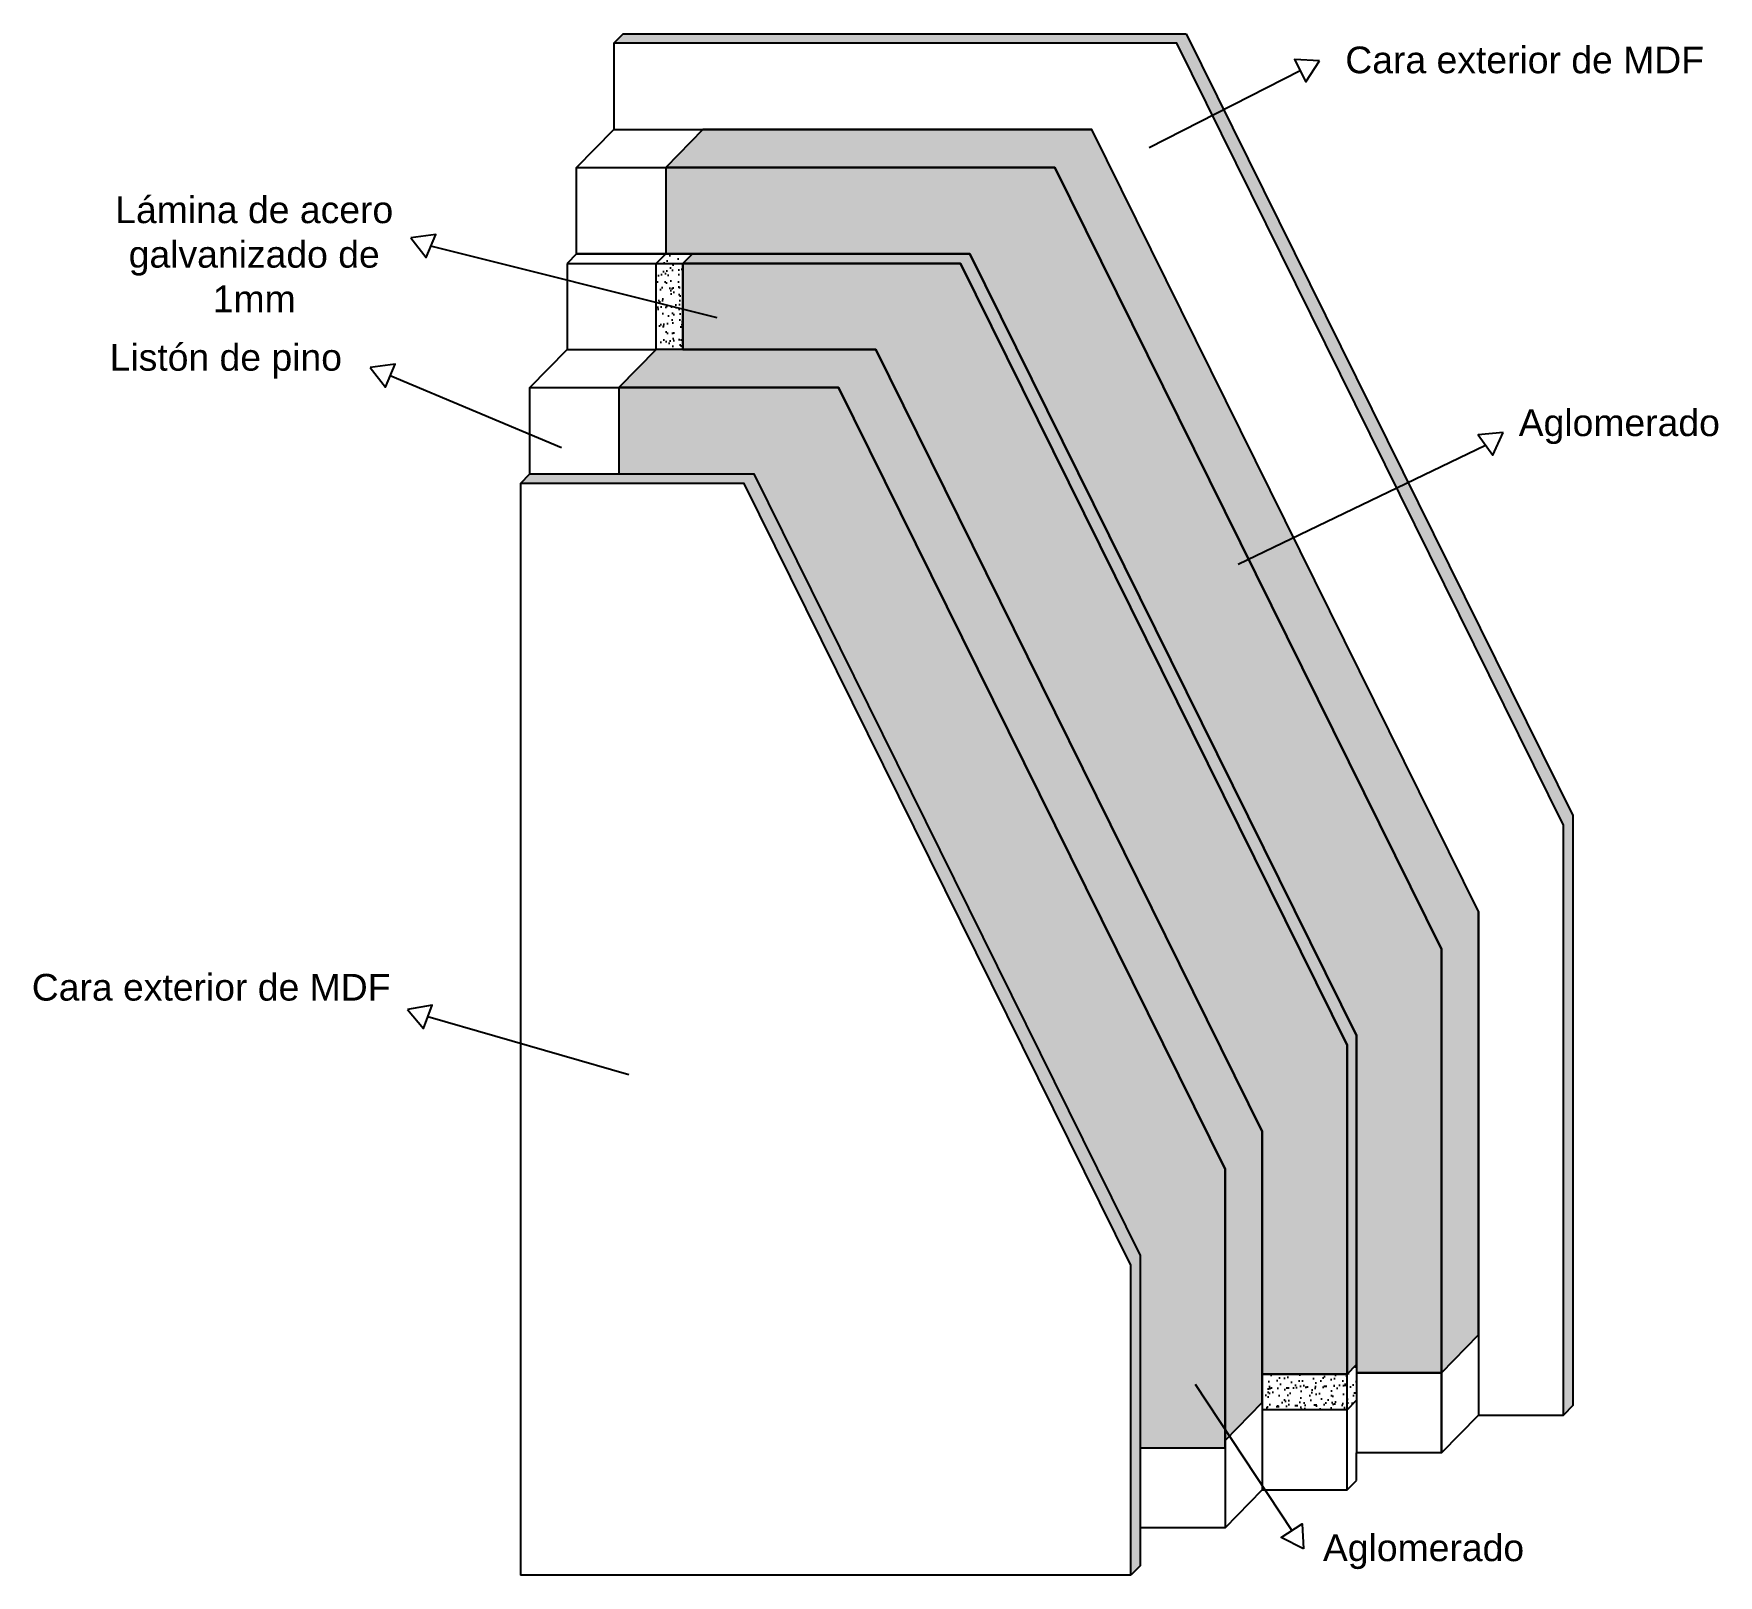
# Model space of a CAD drawing. Header units: millimetres. Extents: x 375 to 19686, y 637 to 5744.
# Drawn here: x 9623 to 11515, y 1000 to 2732 of the extents above; entities that cross this region are included whole.
import ezdxf

# ---------------------------------------------------------------- set-up
doc = ezdxf.new("R2010")
doc.units = ezdxf.units.MM
doc.layers.add('Capa1', color=252, linetype='Continuous')
doc.styles.get("Standard").update_dxf_attribs({"font": 'txt.shx'})
pattern_1 = [(37.5, (2869.454, 0), (-0.48001, 14.682397), [0, -11.5824, 0, -12.954, 0, -12.3825]), (7.5, (2869.454, 0), (13.4857, 21.504753), [0, -6.2484, 0, -10.4394, 0, -4.0005]), (327.5, (2860.082, 0), (23.729771, 0.043116), [0, -3.81, 0, -13.716, 0, -17.907]), (317.5, (2860.082, 0), (22.906694, 6.68788), [0, -1.905, 0, -8.9916, 0, -10.287])]

msp = doc.modelspace()

# ---------------------------------------------------------------- texts
at = {"char_height": 30, "attachment_point": 1}
for s, insert, width in [('{\\fArial|b0|i0|c0|p34;Cara exterior de MDF}', (11095.859, 2717.483), 427.02956), ('\\pxqc;{\\fArial|b0|i0|c0|p34;Lámina de acero galvanizado de 1mm}', (9708.292, 2549.097), 324.27196), ('{\\fArial|b0|i0|c0|p34;Listón de pino}', (9708.031, 2383.356), 297.52201), ('{\\fArial|b0|i0|c0|p34;Aglomerado}', (11290.598, 2309.877), 480.78931), ('{\\fArial|b0|i0|c0|p34;Cara exterior de MDF}', (9620.597, 1675.666), 427.02956), ('{\\fArial|b0|i0|c0|p34;Aglomerado}', (11070.728, 1045.926), 480.78931)]:
    msp.add_mtext(s, dxfattribs=dict(at, insert=insert, width=width))

# ---------------------------------------------------------------- hatches: boundary and pattern name
at = {"true_color": 0x636466}
h = msp.add_hatch(dxfattribs=at)
h.set_pattern_fill('BRASS', color=251, angle=45)
h.paths.add_polyline_path([(10674.312, 2484.776), (10362.538, 2484.776), (10351.888, 2473.941), (10663.662, 2473.941), (11097.858, 1595.581), (11097.858, 1225.857), (11108.507, 1236.697), (11108.507, 1606.416)])
at = {"true_color": 0x939598}
h = msp.add_hatch(dxfattribs=at)
h.set_pattern_fill('BRASS', color=252)
h.paths.add_polyline_path([(10351.888, 2377.031), (10351.888, 2473.941), (10663.662, 2473.941), (11097.858, 1595.581), (11097.858, 1225.857), (11002.609, 1225.857), (11002.609, 1498.671), (10568.414, 2377.031)])
at = {"true_color": 0x636466}
h = msp.add_hatch(dxfattribs=at)
h.set_pattern_fill('AR-SAND', color=251, scale=0.3, angle=45)
h.paths.add_polyline_path([(11108.507, 1236.697), (11097.858, 1225.857), (11097.858, 1185.861), (11097.867, 1185.861), (11108.507, 1196.692)])
h = msp.add_hatch(dxfattribs=at)
h.set_pattern_fill('AR-SAND', color=251, scale=0.3, angle=45)
h.paths.add_polyline_path([(11097.858, 1225.857), (11002.609, 1225.857), (11002.609, 1185.857), (11097.858, 1185.861)])
at = {"layer": 'Capa1'}
for points in [[(10917.243, 2731.944), (11351.439, 1853.584), (11351.439, 1190.882), (11340.789, 1180.047), (11340.789, 1842.749), (10906.593, 2721.108), (10274.323, 2721.108), (10284.973, 2731.944)], [(10854.926, 1000), (10854.926, 1348.413), (10420.731, 2226.773), (10169.454, 2226.773), (10180.104, 2237.609), (10431.381, 2237.609), (10865.576, 1359.249), (10865.576, 1010.836)]]:
    msp.add_hatch(color=256, dxfattribs=at).paths.add_polyline_path(points)
h = msp.add_hatch(dxfattribs=at)
h.set_pattern_fill('AR-SAND', color=256, scale=0.3, style=0)
h.set_pattern_definition(pattern_1)
h.paths.add_polyline_path([(10374.323, 2624.199), (10332.538, 2581.686), (10769.561, 2581.686), (11203.756, 1703.326), (11203.756, 1227.534), (11245.54, 1270.047), (11245.54, 1745.839), (10811.345, 2624.199)])
h = msp.add_hatch(dxfattribs=at)
h.set_pattern_fill('AR-SAND', color=256, scale=0.3, style=0)
h.set_pattern_definition([(37.5, (2890.346, 21.257), (-0.48001, 14.682397), [0, -11.5824, 0, -12.954, 0, -12.3825]), (7.5, (2890.346, 21.257), (13.4857, 21.504753), [0, -6.2484, 0, -10.4394, 0, -4.0005]), (327.5, (2880.974, 21.257), (23.729771, 0.043116), [0, -3.81, 0, -13.716, 0, -17.907]), (317.5, (2880.974, 21.257), (22.906694, 6.68788), [0, -1.905, 0, -8.9916, 0, -10.287])])
h.paths.add_polyline_path([(10674.312, 2484.776), (11108.507, 1606.416), (11108.507, 1227.534), (11203.756, 1227.534), (11203.756, 1703.326), (10769.561, 2581.686), (10332.538, 2581.686), (10332.538, 2484.776)])
at = {"layer": 'Capa1', "true_color": 0x636466}
h = msp.add_hatch(dxfattribs=at)
h.set_pattern_fill('AR-SAND', color=251, scale=0.3, angle=45)
h.paths.add_polyline_path([(10362.538, 2484.776), (10332.538, 2484.776), (10321.888, 2473.941), (10351.888, 2473.941)])
h = msp.add_hatch(dxfattribs=at)
h.set_pattern_fill('AR-SAND', color=251, scale=0.3)
h.paths.add_polyline_path([(10321.888, 2377.031), (10351.888, 2377.031), (10351.888, 2473.941), (10321.888, 2473.941)])
at = {"layer": 'Capa1'}
h = msp.add_hatch(dxfattribs=at)
h.set_pattern_fill('AR-SAND', color=256, scale=0.3, style=0)
h.set_pattern_definition(pattern_1)
h.paths.add_polyline_path([(10321.888, 2377.031), (10280.104, 2334.518), (10526.629, 2334.518), (10960.825, 1456.158), (10960.825, 1151.514), (11002.609, 1194.027), (11002.609, 1498.671), (10568.414, 2377.031)])
h = msp.add_hatch(dxfattribs=at)
h.set_pattern_fill('AR-SAND', color=256, scale=0.3, style=0)
h.set_pattern_definition([(37.5, (6281.066, 384.66), (-0.48001, 14.682397), [0, -11.5824, 0, -12.954, 0, -12.3825]), (7.5, (6281.066, 384.66), (13.4857, 21.50475), [0, -6.2484, 0, -10.4394, 0, -4.0005]), (327.5, (6271.693, 384.66), (23.72977, 0.043116), [0, -3.81, 0, -13.716, 0, -17.907]), (317.5, (6271.693, 384.66), (22.90669, 6.68788), [0, -1.905, 0, -8.9916, 0, -10.287])])
h.paths.add_polyline_path([(10280.104, 2334.518), (10280.104, 2237.609), (10431.381, 2237.609), (10865.576, 1359.249), (10865.576, 1143.344), (10960.825, 1143.344), (10960.825, 1456.158), (10526.629, 2334.518)])

# ---------------------------------------------------------------- linework, layer by layer
for p, q in [((10274.323, 2721.108), (10274.323, 2624.199)), ((10875.38, 2604.186), (11045.121, 2690.429)), ((10232.538, 2581.686), (10274.323, 2624.199)), ((10274.323, 2624.199), (10811.345, 2624.199)), ((10232.538, 2484.776), (10232.538, 2581.686)), ((10232.538, 2581.686), (10332.538, 2581.686)), ((10390.523, 2412.538), (10068.859, 2493.276)), ((10232.538, 2484.776), (10221.888, 2473.941)), ((10321.888, 2473.941), (10332.538, 2484.776)), ((10351.888, 2473.941), (10362.538, 2484.776)), ((10221.888, 2473.941), (10321.888, 2473.941)), ((10221.888, 2473.941), (10221.888, 2377.031)), ((10321.888, 2377.031), (10321.888, 2473.941)), ((10321.888, 2473.941), (10351.888, 2473.941)), ((10351.888, 2473.941), (10351.888, 2377.031)), ((10180.104, 2334.518), (10221.888, 2377.031)), ((10221.888, 2377.031), (10321.888, 2377.031)), ((10215.594, 2266.846), (10023.123, 2347.584)), ((10280.104, 2334.518), (10300.996, 2355.775)), ((10180.104, 2237.609), (10180.104, 2334.518)), ((10180.104, 2334.518), (10280.104, 2334.518)), ((10180.104, 2334.518), (10215.104, 2334.518)), ((10975.393, 2135.899), (11253.348, 2269.788)), ((10169.454, 2226.773), (10169.454, 1000)), ((11245.54, 1745.839), (11245.54, 1180.047)), ((10291.198, 1562.093), (10065.46, 1627.396)), ((11002.609, 1498.671), (11002.609, 1095.862)), ((11203.756, 1227.534), (11245.54, 1270.047)), ((11203.756, 1235.699), (11203.756, 1137.534)), ((10927.346, 1214.671), (11035.694, 1050.171)), ((11002.609, 1225.857), (11097.858, 1225.857)), ((11203.756, 1227.534), (11108.507, 1227.534)), ((11203.756, 1227.534), (11108.507, 1227.534)), ((11108.507, 1227.534), (11108.507, 1137.534)), ((11203.756, 1137.534), (11203.756, 1227.534)), ((11097.862, 1185.856), (11108.512, 1196.697)), ((11097.862, 1185.861), (11002.609, 1185.857)), ((11203.756, 1137.534), (11245.54, 1180.047)), ((11245.54, 1180.047), (11340.789, 1180.047)), ((10960.825, 1151.514), (10960.825, 1053.349)), ((11203.756, 1137.534), (11108.507, 1137.534)), ((11108.507, 1106.511), (11108.507, 1137.534)), ((11097.858, 1095.862), (11108.507, 1106.511)), ((10960.825, 1053.349), (11002.609, 1095.862)), ((10960.825, 1053.349), (10865.576, 1053.349)), ((10854.926, 1000), (10169.454, 1000))]:
    msp.add_line(p, q)
for points in [[(10917.243, 2731.944), (11351.439, 1853.584), (11351.439, 1190.882), (11340.789, 1180.047), (11340.789, 1842.749), (10906.593, 2721.108), (10274.323, 2721.108), (10284.973, 2731.944)], [(11066.789, 2701.438), (11038.764, 2702.939), (11051.477, 2677.919)], [(10674.312, 2484.776), (11108.507, 1606.416), (11108.507, 1227.534), (11203.756, 1227.534), (11203.756, 1703.326), (10769.561, 2581.686), (10332.538, 2581.686), (10332.538, 2484.776)], [(10046.447, 2502.677), (10063.431, 2480.336), (10074.287, 2506.216)], [(10362.538, 2484.776), (10351.888, 2473.941), (10663.662, 2473.941), (11097.858, 1595.581), (11097.862, 1225.861), (11108.507, 1236.697), (11108.507, 1606.416), (10674.312, 2484.776), (10232.538, 2484.776)], [(10000.71, 2356.985), (10017.695, 2334.644), (10028.551, 2360.524)], [(11273.081, 2283.979), (11245.156, 2281.181), (11261.541, 2258.396)], [(10854.926, 1000), (10854.926, 1348.413), (10420.731, 2226.773), (10169.454, 2226.773), (10180.104, 2237.609), (10431.381, 2237.609), (10865.576, 1359.249), (10865.576, 1010.836)], [(10042.593, 1635.632), (10060.705, 1614.193), (10070.215, 1640.598)], [(11049.084, 1029.887), (11023.983, 1042.44), (11047.405, 1057.902)]]:
    msp.add_lwpolyline(points, close=True)
for points in [[(10374.323, 2624.199), (10332.538, 2581.686), (10769.561, 2581.686), (11203.756, 1703.326), (11203.756, 1227.534), (11245.54, 1270.047), (11245.54, 1745.839), (10811.345, 2624.199), (10374.323, 2624.199)], [(10351.888, 2473.941), (10351.888, 2377.031), (10568.414, 2377.031), (11002.609, 1498.671), (11002.609, 1095.862), (11097.858, 1095.862), (11097.858, 1595.581), (10663.662, 2473.941), (10351.888, 2473.941)], [(10351.888, 2377.031), (10351.888, 2473.941), (10663.662, 2473.941), (11097.858, 1595.581), (11097.858, 1225.857), (11002.609, 1225.857), (11002.609, 1498.671), (10568.414, 2377.031), (10351.888, 2377.031)], [(10321.888, 2377.031), (10280.104, 2334.518), (10526.629, 2334.518), (10960.825, 1456.158), (10960.825, 1151.514), (11002.609, 1194.027), (11002.609, 1498.671), (10568.414, 2377.031), (10321.888, 2377.031)], [(10280.104, 2334.518), (10280.104, 2237.609), (10431.381, 2237.609), (10865.576, 1359.249), (10865.576, 1143.344), (10960.825, 1143.344), (10960.825, 1456.158), (10526.629, 2334.518), (10280.104, 2334.518)]]:
    msp.add_lwpolyline(points)

msp.set_redraw_order([(e.dxf.handle, doc.entitydb.next_handle()) for e in msp.query("TEXT MTEXT ATTDEF DIMENSION ARC_DIMENSION")])  # texts and dimensions are drawn at this point

doc.saveas('drawing.dxf')
